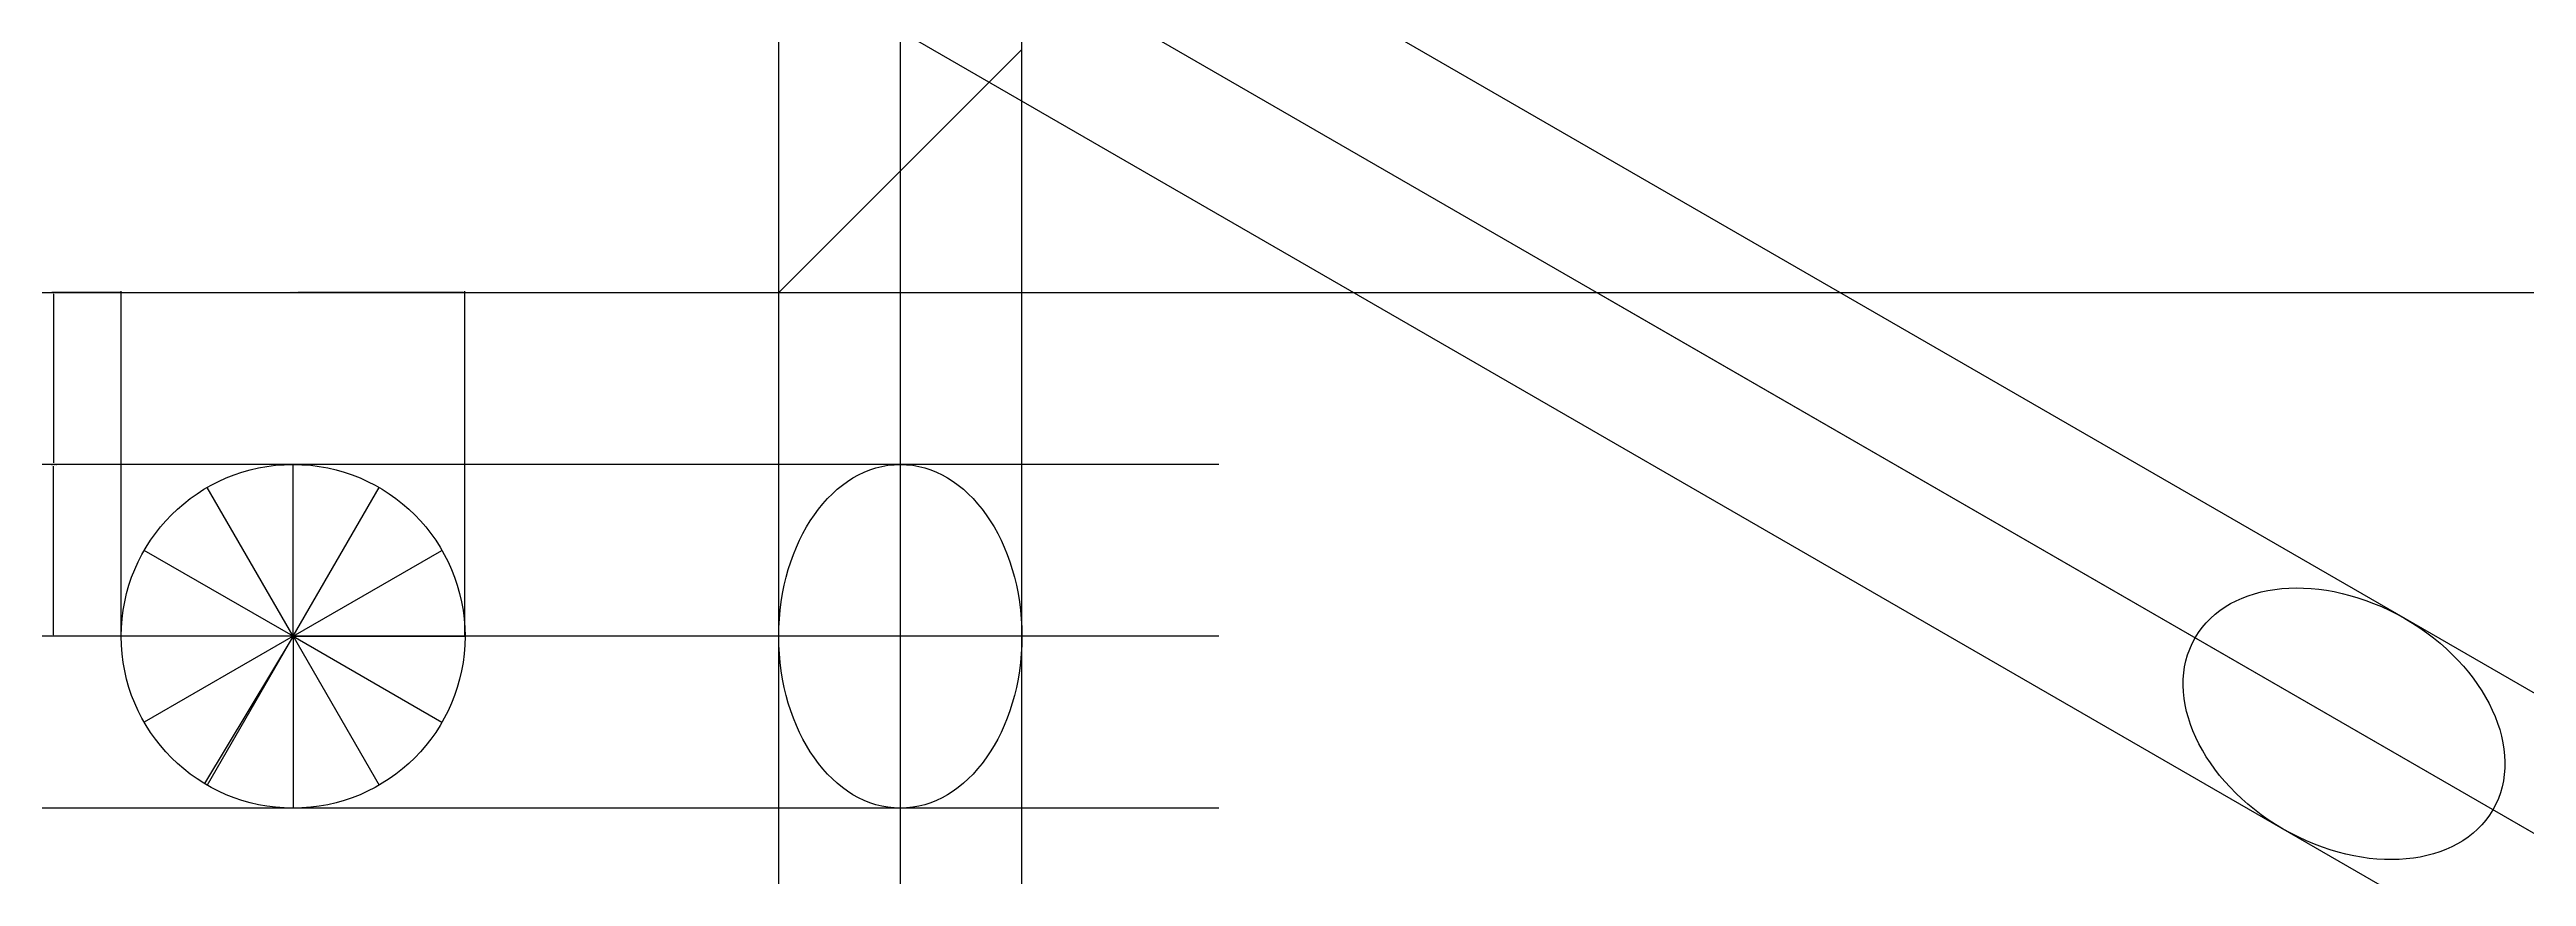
# Model space of a CAD drawing. Header units: inches. Extents: x -3 to 285, y -3 to 93.
import ezdxf

# ---------------------------------------------------------------- set-up
doc = ezdxf.new("R2010")
doc.units = ezdxf.units.IN
doc.header["$MEASUREMENT"] = 0
doc.styles.get("Standard").update_dxf_attribs({"font": 'arial.ttf'})
doc.dimstyles.get("Standard").update_dxf_attribs({"dimtxt": 0.18, "dimasz": 0.18, "dimexe": 0.18, "dimexo": 0.0625, "dimgap": 0.09, "dimtad": 0, "dimtih": 1, "dimtoh": 1, "dimdec": 4, "dimzin": 0, "dimdsep": 46, "dimtxsty": 'Standard', "dimcen": 0.09, "dimadec": 0, "dimazin": 0, "dimtfac": 1, "dimtdec": 4, "dimtofl": 0, "dimtmove": 0, "dimatfit": 3, "dimfxl": 1, "dimtolj": 1, "dimtzin": 0, "dimarcsym": 0})

# ---------------------------------------------------------------- blocks, each defined once
blk = doc.blocks.new('*D6')
at = {"color": 0, "lineweight": -2, "transparency": 16777216}
for p, q in [((5, 64.86), (-3.01, 64.86)), ((-2.83, 64.68), (-2.83, 45.04)), ((-2.83, 25.04), (-2.83, 44.68)), ((5, 24.86), (-3.01, 24.86))]:
    blk.add_line(p, q, dxfattribs=at)
at = {"color": 0, "transparency": 16777216}
for points in [[(-2.86, 64.68), (-2.8, 64.68), (-2.83, 64.86)], [(-2.86, 25.04), (-2.8, 25.04), (-2.83, 24.86)]]:
    blk.add_solid(points, dxfattribs=at)
at = {"layer": 'Defpoints', "color": 0, "transparency": 16777216}
for p in [(-2.83, 64.86), (5.06, 64.86), (5.06, 24.86)]:
    blk.add_point(p, dxfattribs=at)
at = {"color": 0, "transparency": 16777216, "insert": (-2.83, 44.86), "char_height": 0.18, "attachment_point": 5}
blk.add_mtext('\\A1;40.0000', dxfattribs=at)
blk = doc.blocks.new('*D7')
at = {"color": 0, "lineweight": -2, "transparency": 16777216}
for p, q in [((5.06, 24.92), (5.06, 65.04)), ((5.24, 64.86), (24.53, 64.86)), ((44.88, 64.86), (25.6, 64.86)), ((45.06, 24.92), (45.06, 65.04))]:
    blk.add_line(p, q, dxfattribs=at)
at = {"color": 0, "transparency": 16777216}
for points in [[(5.24, 64.89), (5.24, 64.83), (5.06, 64.86)], [(44.88, 64.89), (44.88, 64.83), (45.06, 64.86)]]:
    blk.add_solid(points, dxfattribs=at)
at = {"layer": 'Defpoints', "color": 0, "transparency": 16777216}
for p in [(45.06, 64.86), (5.06, 24.86), (45.06, 24.86)]:
    blk.add_point(p, dxfattribs=at)
at = {"color": 0, "transparency": 16777216, "insert": (25.06, 64.86), "char_height": 0.18, "attachment_point": 5}
blk.add_mtext('\\A1;40.0000', dxfattribs=at)

msp = doc.modelspace()

# ---------------------------------------------------------------- linework, layer by layer
for p, q in [((81.56138, 64.86195), (109.84565, 93.14622)), ((25.06415, 24.86195), (25.06415, 44.86195)), ((25.06415, 24.86195), (25.06415, 44.86195)), ((25.06415, 24.86195), (15.06415, 42.18246)), ((25.06415, 24.86195), (35.06415, 42.18246)), ((25.06415, 24.86195), (7.74364, 34.86195)), ((25.06415, 24.86195), (42.38466, 34.86195)), ((25.06415, 24.86195), (5.06415, 24.86195)), ((25.06415, 24.86195), (7.74364, 14.86195)), ((25.06415, 24.86195), (14.76852, 7.71553)), ((25.06415, 24.86195), (15.06415, 7.54144)), ((25.06415, 24.86195), (25.06415, 4.86195)), ((25.06415, 24.86195), (35.06415, 7.54144)), ((25.06415, 24.86195), (45.06415, 24.86195)), ((25.06415, 24.86195), (42.38466, 14.86195)), ((25.06415, 24.86195), (25.06415, 4.86195))]:
    msp.add_line(p, q)
for p, direction in [((81.56138, 64.86195), (0, 1)), ((95.70351, 79.00409), (0, -1)), ((221.95168, 22.4366), (-0.866025404, 0.5)), ((109.84565, 93.14622), (0, 1)), ((216.7753, 41.75511), (0.866025404, -0.5)), ((211.59892, 61.07363), (-0.866025404, 0.5)), ((5.06415, 64.86195), (1, 0))]:
    msp.add_xline(p, direction)
for p, direction in [((176.75307, 64.86195), (0.866025404, -0.5)), ((132.74321, 44.86195), (-1, 0)), ((132.74321, 24.86195), (-1, 0)), ((132.74321, 4.86195), (-1, 0))]:
    msp.add_ray(p, direction)
msp.add_circle((25.06415, 24.86195), 20)
for centre, major_axis in [((95.70351, 24.86195), (0, 20)), ((263.66376, 14.68404), (-17.32051, 10))]:
    msp.add_ellipse(centre, major_axis=major_axis, ratio=0.707106781)

# ---------------------------------------------------------------- dimensions: what is measured, and where the dimension line sits
dim = msp.add_aligned_dim(p1=(5.06415, 24.86195), p2=(5.06415, 64.86195), distance=7.88927, dimstyle='Standard')
dim.commit()
dim.dimension.update_dxf_attribs({"geometry": '*D6', "text_midpoint": (-2.82512, 44.86195)})
dim = msp.add_linear_dim(base=(45.06415, 64.86195), p1=(5.06415, 24.86195), p2=(45.06415, 24.86195), dimstyle='Standard')
dim.commit()
dim.dimension.update_dxf_attribs({"geometry": '*D7', "text_midpoint": (25.06415, 64.86195)})

doc.saveas('drawing.dxf')
